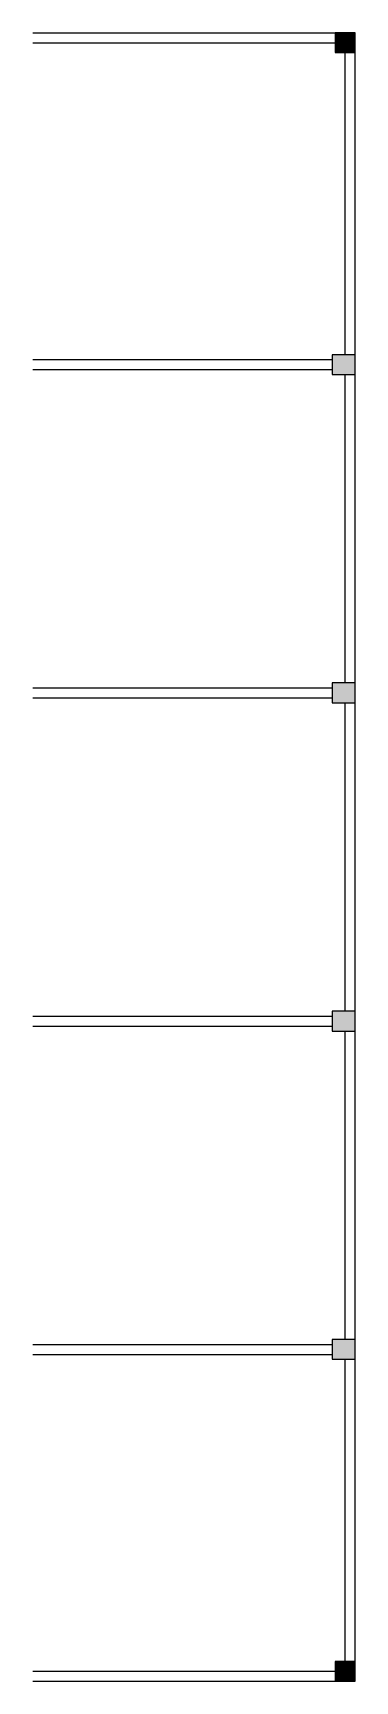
# Model space of a CAD drawing. Extents: x -2331248 to -1198620, y -977263 to -545844.
# Drawn here: x -1977938 to -1968138, y -754075 to -703875 of the extents above; entities that cross this region are included whole.
import ezdxf

# ---------------------------------------------------------------- set-up
doc = ezdxf.new("R2010")
doc.units = 0
doc.header["$LTSCALE"] = 1000
doc.header["$MEASUREMENT"] = 0
for name, color, linetype in [('柱', 2, 'CONTINUOUS'), ('柱涂实', 54, 'CONTINUOUS'), ('梁', 4, 'CONTINUOUS')]:
    doc.layers.add(name, color=color, linetype=linetype)

msp = doc.modelspace()

# ---------------------------------------------------------------- hatches: boundary and pattern name
at = {"layer": '柱涂实'}
for points in [[(-1968138, -704475), (-1968138, -703875), (-1968738, -703875), (-1968738, -704475)], [(-1968138, -714275), (-1968138, -713675), (-1968838, -713675), (-1968838, -714275)], [(-1968138, -724275), (-1968138, -723675), (-1968838, -723675), (-1968838, -724275)], [(-1968138, -734275), (-1968138, -733675), (-1968838, -733675), (-1968838, -734275)], [(-1968138, -744275), (-1968138, -743675), (-1968838, -743675), (-1968838, -744275)], [(-1968138, -754075), (-1968138, -753475), (-1968738, -753475), (-1968738, -754075)]]:
    msp.add_hatch(color=256, dxfattribs=at).paths.add_polyline_path(points)

# ---------------------------------------------------------------- linework, layer by layer
at = {"layer": '柱', "ltscale": 1}
for points in [[(-1968138, -704475), (-1968138, -703875), (-1968738, -703875), (-1968738, -704475)], [(-1968138, -714275), (-1968138, -713675), (-1968838, -713675), (-1968838, -714275)], [(-1968138, -724275), (-1968138, -723675), (-1968838, -723675), (-1968838, -724275)], [(-1968138, -734275), (-1968138, -733675), (-1968838, -733675), (-1968838, -734275)], [(-1968138, -744275), (-1968138, -743675), (-1968838, -743675), (-1968838, -744275)], [(-1968138, -754075), (-1968138, -753475), (-1968738, -753475), (-1968738, -754075)]]:
    msp.add_lwpolyline(points, close=True, dxfattribs=at)
at = {"layer": '柱涂实', "linetype": 'Continuous'}
for points in [[(-1968138, -704475), (-1968138, -703875), (-1968738, -703875), (-1968738, -704475)], [(-1968138, -714275), (-1968138, -713675), (-1968838, -713675), (-1968838, -714275)], [(-1968138, -724275), (-1968138, -723675), (-1968838, -723675), (-1968838, -724275)], [(-1968138, -734275), (-1968138, -733675), (-1968838, -733675), (-1968838, -734275)], [(-1968138, -744275), (-1968138, -743675), (-1968838, -743675), (-1968838, -744275)], [(-1968138, -754075), (-1968138, -753475), (-1968738, -753475), (-1968738, -754075)]]:
    msp.add_lwpolyline(points, close=True, dxfattribs=at)
at = {"layer": '梁', "ltscale": 1}
for p, q in [((-1977938, -703875), (-1968738, -703875)), ((-1977938, -704175), (-1968738, -704175)), ((-1968438, -713675), (-1968438, -704475)), ((-1968138, -713675), (-1968138, -704475)), ((-1977938, -713825), (-1968838, -713825)), ((-1977938, -714125), (-1968838, -714125)), ((-1968438, -723675), (-1968438, -714275)), ((-1968138, -723675), (-1968138, -714275)), ((-1977938, -723825), (-1968838, -723825)), ((-1977938, -724125), (-1968838, -724125)), ((-1968438, -733675), (-1968438, -724275)), ((-1968138, -733675), (-1968138, -724275)), ((-1977938, -733825), (-1968838, -733825)), ((-1977938, -734125), (-1968838, -734125)), ((-1968438, -743675), (-1968438, -734275)), ((-1968138, -743675), (-1968138, -734275)), ((-1977938, -743825), (-1968838, -743825)), ((-1977938, -744125), (-1968838, -744125)), ((-1968438, -753475), (-1968438, -744275)), ((-1968138, -753475), (-1968138, -744275)), ((-1977938, -753775), (-1968738, -753775)), ((-1977938, -754075), (-1968738, -754075))]:
    msp.add_line(p, q, dxfattribs=at)

doc.saveas('drawing.dxf')
